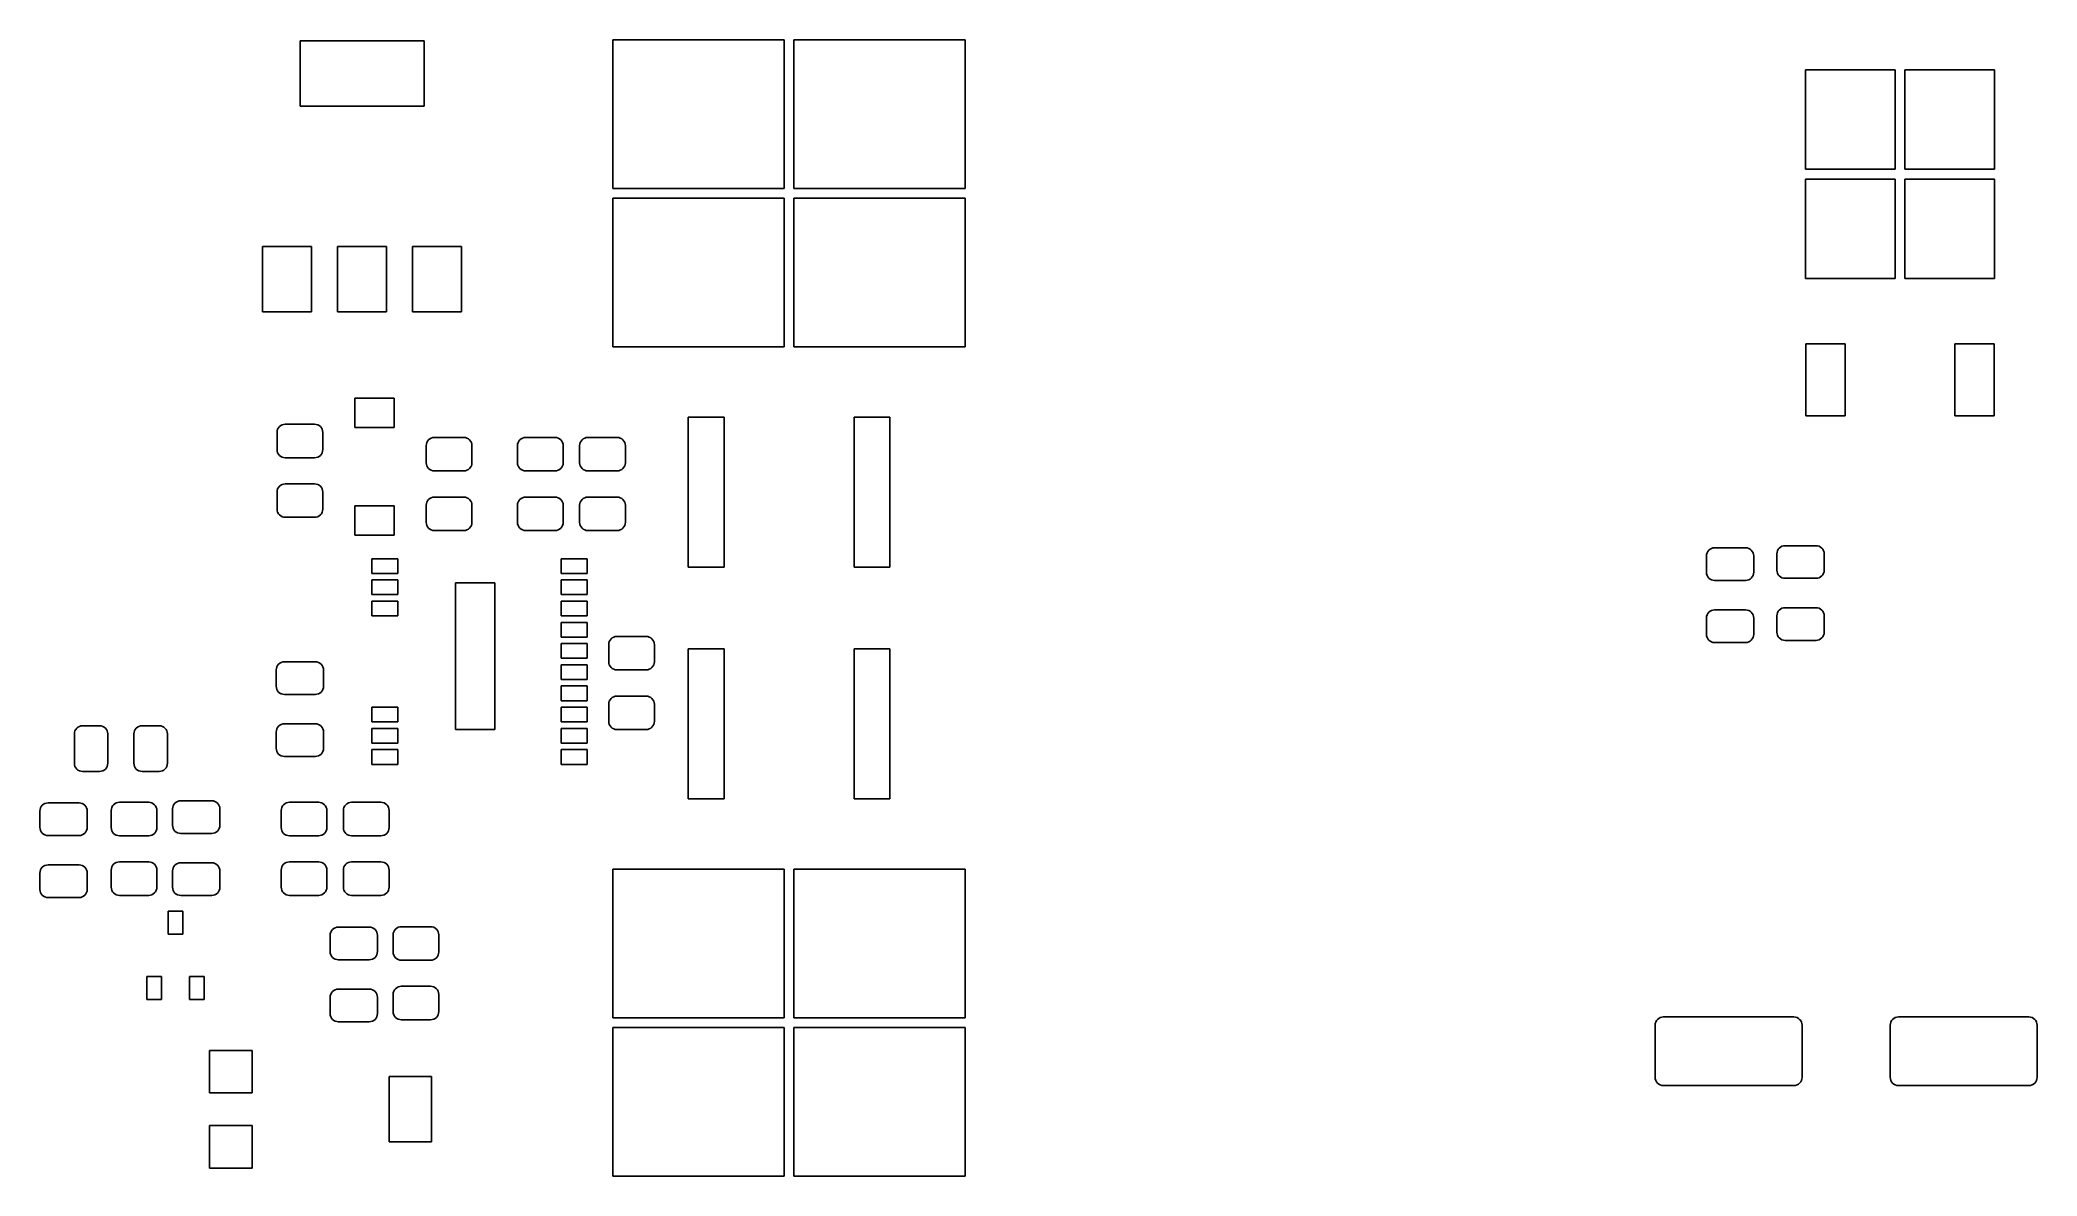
# Model space of a CAD drawing. Extents: x 3.14 to 5.55, y -2.28 to -0.91.
import ezdxf

# ---------------------------------------------------------------- set-up
doc = ezdxf.new("R2010")
doc.units = 0
doc.header["$MEASUREMENT"] = 0
doc.layers.add('BLACK', color=7, linetype='CONTINUOUS')

msp = doc.modelspace()

# ---------------------------------------------------------------- linework, layer by layer
at = {"layer": 'BLACK', "linetype": 'CONTINUOUS'}
for p, q in [((3.4502, -0.99035), (3.4502, -0.91161)), ((3.4502, -0.91161), (3.5998, -0.91161)), ((3.5998, -0.91161), (3.5998, -0.99035)), ((3.8274, -1.08957), (3.8274, -0.91043)), ((3.8274, -0.91043), (4.03409, -0.91043)), ((4.03409, -0.91043), (4.03409, -1.08957)), ((4.04591, -1.08957), (4.04591, -0.91043)), ((4.04591, -0.91043), (4.2526, -0.91043)), ((4.2526, -0.91043), (4.2526, -1.08957)), ((5.26583, -1.06642), (5.26583, -0.94634)), ((5.26583, -0.94634), (5.37409, -0.94634)), ((5.37409, -0.94634), (5.37409, -1.06642)), ((5.38591, -1.06642), (5.38591, -0.94634)), ((5.38591, -0.94634), (5.49417, -0.94634)), ((5.49417, -0.94634), (5.49417, -1.06642)), ((3.5998, -0.99035), (3.4502, -0.99035)), ((5.37409, -1.06642), (5.26583, -1.06642)), ((5.26583, -1.19831), (5.26583, -1.07823)), ((5.26583, -1.07823), (5.37409, -1.07823)), ((5.37409, -1.07823), (5.37409, -1.19831)), ((5.49417, -1.06642), (5.38591, -1.06642)), ((5.38591, -1.19831), (5.38591, -1.07823)), ((5.38591, -1.07823), (5.49417, -1.07823)), ((5.49417, -1.07823), (5.49417, -1.19831)), ((4.03409, -1.08957), (3.8274, -1.08957)), ((3.8274, -1.28051), (3.8274, -1.10138)), ((3.8274, -1.10138), (4.03409, -1.10138)), ((4.03409, -1.10138), (4.03409, -1.28051)), ((4.2526, -1.08957), (4.04591, -1.08957)), ((4.04591, -1.28051), (4.04591, -1.10138)), ((4.04591, -1.10138), (4.2526, -1.10138)), ((4.2526, -1.10138), (4.2526, -1.28051)), ((3.40492, -1.23839), (3.40492, -1.15965)), ((3.40492, -1.15965), (3.46398, -1.15965)), ((3.46398, -1.15965), (3.46398, -1.23839)), ((3.49547, -1.23839), (3.49547, -1.15965)), ((3.49547, -1.15965), (3.55453, -1.15965)), ((3.55453, -1.15965), (3.55453, -1.23839)), ((3.58602, -1.23839), (3.58602, -1.15965)), ((3.58602, -1.15965), (3.64508, -1.15965)), ((3.64508, -1.15965), (3.64508, -1.23839)), ((5.37409, -1.19831), (5.26583, -1.19831)), ((5.49417, -1.19831), (5.38591, -1.19831)), ((3.46398, -1.23839), (3.40492, -1.23839)), ((3.55453, -1.23839), (3.49547, -1.23839)), ((3.64508, -1.23839), (3.58602, -1.23839)), ((4.03409, -1.28051), (3.8274, -1.28051)), ((4.2526, -1.28051), (4.04591, -1.28051)), ((5.26661, -1.36366), (5.26661, -1.27705)), ((5.26661, -1.27705), (5.31386, -1.27705)), ((5.31386, -1.27705), (5.31386, -1.36366)), ((5.44614, -1.36366), (5.44614, -1.27705)), ((5.44614, -1.27705), (5.49339, -1.27705)), ((5.49339, -1.27705), (5.49339, -1.36366)), ((3.51638, -1.37772), (3.51638, -1.34228)), ((3.51638, -1.34228), (3.56362, -1.34228)), ((3.56362, -1.34228), (3.56362, -1.37772)), ((3.91835, -1.54626), (3.91835, -1.36516)), ((3.91835, -1.36516), (3.96165, -1.36516)), ((3.96165, -1.36516), (3.96165, -1.54626)), ((4.11835, -1.54626), (4.11835, -1.36516)), ((4.11835, -1.36516), (4.16165, -1.36516)), ((4.16165, -1.36516), (4.16165, -1.54626)), ((5.31386, -1.36366), (5.26661, -1.36366)), ((5.49339, -1.36366), (5.44614, -1.36366)), ((3.42244, -1.38374), (3.42263, -1.38182)), ((3.42244, -1.40441), (3.42244, -1.38374)), ((3.42263, -1.38182), (3.42319, -1.37997)), ((3.42319, -1.37997), (3.4241, -1.37827)), ((3.4241, -1.37827), (3.42532, -1.37678)), ((3.42532, -1.37678), (3.42682, -1.37556)), ((3.42682, -1.37556), (3.42852, -1.37465)), ((3.42852, -1.37465), (3.43036, -1.37409)), ((3.43036, -1.37409), (3.43228, -1.3739)), ((3.43228, -1.3739), (3.46772, -1.3739)), ((3.46772, -1.3739), (3.46964, -1.37409)), ((3.46964, -1.37409), (3.47148, -1.37465)), ((3.47148, -1.37465), (3.47318, -1.37556)), ((3.47318, -1.37556), (3.47468, -1.37678)), ((3.47468, -1.37678), (3.4759, -1.37827)), ((3.4759, -1.37827), (3.47681, -1.37997)), ((3.47681, -1.37997), (3.47737, -1.38182)), ((3.47737, -1.38182), (3.47756, -1.38374)), ((3.47756, -1.38374), (3.47756, -1.40441)), ((3.56362, -1.37772), (3.51638, -1.37772)), ((3.60263, -1.39775), (3.60319, -1.3959)), ((3.60319, -1.3959), (3.6041, -1.3942)), ((3.6041, -1.3942), (3.60532, -1.39271)), ((3.60532, -1.39271), (3.60682, -1.39148)), ((3.60682, -1.39148), (3.60852, -1.39057)), ((3.60852, -1.39057), (3.61036, -1.39001)), ((3.61036, -1.39001), (3.61228, -1.38982)), ((3.61228, -1.38982), (3.64772, -1.38982)), ((3.64772, -1.38982), (3.64964, -1.39001)), ((3.64964, -1.39001), (3.65148, -1.39057)), ((3.65148, -1.39057), (3.65318, -1.39148)), ((3.65318, -1.39148), (3.65468, -1.39271)), ((3.65468, -1.39271), (3.6559, -1.3942)), ((3.6559, -1.3942), (3.65681, -1.3959)), ((3.65681, -1.3959), (3.65737, -1.39775)), ((3.71263, -1.39775), (3.71319, -1.3959)), ((3.71319, -1.3959), (3.7141, -1.3942)), ((3.7141, -1.3942), (3.71532, -1.39271)), ((3.71532, -1.39271), (3.71682, -1.39148)), ((3.71682, -1.39148), (3.71852, -1.39057)), ((3.71852, -1.39057), (3.72036, -1.39001)), ((3.72036, -1.39001), (3.72228, -1.38982)), ((3.72228, -1.38982), (3.75772, -1.38982)), ((3.75772, -1.38982), (3.75964, -1.39001)), ((3.75964, -1.39001), (3.76148, -1.39057)), ((3.76148, -1.39057), (3.76318, -1.39148)), ((3.76318, -1.39148), (3.76468, -1.39271)), ((3.76468, -1.39271), (3.7659, -1.3942)), ((3.7659, -1.3942), (3.76681, -1.3959)), ((3.76681, -1.3959), (3.76737, -1.39775)), ((3.78763, -1.39775), (3.78819, -1.3959)), ((3.78819, -1.3959), (3.7891, -1.3942)), ((3.7891, -1.3942), (3.79032, -1.39271)), ((3.79032, -1.39271), (3.79182, -1.39148)), ((3.79182, -1.39148), (3.79352, -1.39057)), ((3.79352, -1.39057), (3.79536, -1.39001)), ((3.79536, -1.39001), (3.79728, -1.38982)), ((3.79728, -1.38982), (3.83272, -1.38982)), ((3.83272, -1.38982), (3.83464, -1.39001)), ((3.83464, -1.39001), (3.83648, -1.39057)), ((3.83648, -1.39057), (3.83818, -1.39148)), ((3.83818, -1.39148), (3.83968, -1.39271)), ((3.83968, -1.39271), (3.8409, -1.3942)), ((3.8409, -1.3942), (3.84181, -1.3959)), ((3.84181, -1.3959), (3.84237, -1.39775)), ((3.42263, -1.40633), (3.42244, -1.40441)), ((3.42319, -1.40818), (3.42263, -1.40633)), ((3.4241, -1.40988), (3.42319, -1.40818)), ((3.42532, -1.41137), (3.4241, -1.40988)), ((3.42682, -1.41259), (3.42532, -1.41137)), ((3.42852, -1.4135), (3.42682, -1.41259)), ((3.43036, -1.41406), (3.42852, -1.4135)), ((3.43228, -1.41425), (3.43036, -1.41406)), ((3.46772, -1.41425), (3.43228, -1.41425)), ((3.46964, -1.41406), (3.46772, -1.41425)), ((3.47148, -1.4135), (3.46964, -1.41406)), ((3.47318, -1.41259), (3.47148, -1.4135)), ((3.47468, -1.41137), (3.47318, -1.41259)), ((3.4759, -1.40988), (3.47468, -1.41137)), ((3.47681, -1.40818), (3.4759, -1.40988)), ((3.47737, -1.40633), (3.47681, -1.40818)), ((3.47756, -1.40441), (3.47737, -1.40633)), ((3.60244, -1.39967), (3.60263, -1.39775)), ((3.60244, -1.42033), (3.60244, -1.39967)), ((3.60263, -1.42225), (3.60244, -1.42033)), ((3.65737, -1.39775), (3.65756, -1.39967)), ((3.65756, -1.42033), (3.65737, -1.42225)), ((3.65756, -1.39967), (3.65756, -1.42033)), ((3.71244, -1.39967), (3.71263, -1.39775)), ((3.71244, -1.42033), (3.71244, -1.39967)), ((3.71263, -1.42225), (3.71244, -1.42033)), ((3.76737, -1.39775), (3.76756, -1.39967)), ((3.76756, -1.42033), (3.76737, -1.42225)), ((3.76756, -1.39967), (3.76756, -1.42033)), ((3.78744, -1.39967), (3.78763, -1.39775)), ((3.78744, -1.42033), (3.78744, -1.39967)), ((3.78763, -1.42225), (3.78744, -1.42033)), ((3.84237, -1.39775), (3.84256, -1.39967)), ((3.84256, -1.42033), (3.84237, -1.42225)), ((3.84256, -1.39967), (3.84256, -1.42033)), ((3.60319, -1.4241), (3.60263, -1.42225)), ((3.6041, -1.4258), (3.60319, -1.4241)), ((3.60532, -1.42729), (3.6041, -1.4258)), ((3.60682, -1.42852), (3.60532, -1.42729)), ((3.60852, -1.42943), (3.60682, -1.42852)), ((3.61036, -1.42999), (3.60852, -1.42943)), ((3.61228, -1.43018), (3.61036, -1.42999)), ((3.64772, -1.43018), (3.61228, -1.43018)), ((3.64964, -1.42999), (3.64772, -1.43018)), ((3.65148, -1.42943), (3.64964, -1.42999)), ((3.65318, -1.42852), (3.65148, -1.42943)), ((3.65468, -1.42729), (3.65318, -1.42852)), ((3.6559, -1.4258), (3.65468, -1.42729)), ((3.65681, -1.4241), (3.6559, -1.4258)), ((3.65737, -1.42225), (3.65681, -1.4241)), ((3.71319, -1.4241), (3.71263, -1.42225)), ((3.7141, -1.4258), (3.71319, -1.4241)), ((3.71532, -1.42729), (3.7141, -1.4258)), ((3.71682, -1.42852), (3.71532, -1.42729)), ((3.71852, -1.42943), (3.71682, -1.42852)), ((3.72036, -1.42999), (3.71852, -1.42943)), ((3.72228, -1.43018), (3.72036, -1.42999)), ((3.75772, -1.43018), (3.72228, -1.43018)), ((3.75964, -1.42999), (3.75772, -1.43018)), ((3.76148, -1.42943), (3.75964, -1.42999)), ((3.76318, -1.42852), (3.76148, -1.42943)), ((3.76468, -1.42729), (3.76318, -1.42852)), ((3.7659, -1.4258), (3.76468, -1.42729)), ((3.76681, -1.4241), (3.7659, -1.4258)), ((3.76737, -1.42225), (3.76681, -1.4241)), ((3.78819, -1.4241), (3.78763, -1.42225)), ((3.7891, -1.4258), (3.78819, -1.4241)), ((3.79032, -1.42729), (3.7891, -1.4258)), ((3.79182, -1.42852), (3.79032, -1.42729)), ((3.79352, -1.42943), (3.79182, -1.42852)), ((3.79536, -1.42999), (3.79352, -1.42943)), ((3.79728, -1.43018), (3.79536, -1.42999)), ((3.83272, -1.43018), (3.79728, -1.43018)), ((3.83464, -1.42999), (3.83272, -1.43018)), ((3.83648, -1.42943), (3.83464, -1.42999)), ((3.83818, -1.42852), (3.83648, -1.42943)), ((3.83968, -1.42729), (3.83818, -1.42852)), ((3.8409, -1.4258), (3.83968, -1.42729)), ((3.84181, -1.4241), (3.8409, -1.4258)), ((3.84237, -1.42225), (3.84181, -1.4241)), ((3.42244, -1.45559), (3.42263, -1.45367)), ((3.42244, -1.47626), (3.42244, -1.45559)), ((3.42263, -1.45367), (3.42319, -1.45182)), ((3.42319, -1.45182), (3.4241, -1.45012)), ((3.4241, -1.45012), (3.42532, -1.44863)), ((3.42532, -1.44863), (3.42682, -1.44741)), ((3.42682, -1.44741), (3.42852, -1.4465)), ((3.42852, -1.4465), (3.43036, -1.44594)), ((3.43036, -1.44594), (3.43228, -1.44575)), ((3.43228, -1.44575), (3.46772, -1.44575)), ((3.46772, -1.44575), (3.46964, -1.44594)), ((3.46964, -1.44594), (3.47148, -1.4465)), ((3.47148, -1.4465), (3.47318, -1.44741)), ((3.47318, -1.44741), (3.47468, -1.44863)), ((3.47468, -1.44863), (3.4759, -1.45012)), ((3.4759, -1.45012), (3.47681, -1.45182)), ((3.47681, -1.45182), (3.47737, -1.45367)), ((3.47737, -1.45367), (3.47756, -1.45559)), ((3.47756, -1.45559), (3.47756, -1.47626)), ((3.60263, -1.4696), (3.60319, -1.46775)), ((3.60319, -1.46775), (3.6041, -1.46605)), ((3.6041, -1.46605), (3.60532, -1.46456)), ((3.60532, -1.46456), (3.60682, -1.46333)), ((3.60682, -1.46333), (3.60852, -1.46242)), ((3.60852, -1.46242), (3.61036, -1.46186)), ((3.61036, -1.46186), (3.61228, -1.46167)), ((3.61228, -1.46167), (3.64772, -1.46167)), ((3.64772, -1.46167), (3.64964, -1.46186)), ((3.64964, -1.46186), (3.65148, -1.46242)), ((3.65148, -1.46242), (3.65318, -1.46333)), ((3.65318, -1.46333), (3.65468, -1.46456)), ((3.65468, -1.46456), (3.6559, -1.46605)), ((3.6559, -1.46605), (3.65681, -1.46775)), ((3.65681, -1.46775), (3.65737, -1.4696)), ((3.71263, -1.4696), (3.71319, -1.46775)), ((3.71319, -1.46775), (3.7141, -1.46605)), ((3.7141, -1.46605), (3.71532, -1.46456)), ((3.71532, -1.46456), (3.71682, -1.46333)), ((3.71682, -1.46333), (3.71852, -1.46242)), ((3.71852, -1.46242), (3.72036, -1.46186)), ((3.72036, -1.46186), (3.72228, -1.46167)), ((3.72228, -1.46167), (3.75772, -1.46167)), ((3.75772, -1.46167), (3.75964, -1.46186)), ((3.75964, -1.46186), (3.76148, -1.46242)), ((3.76148, -1.46242), (3.76318, -1.46333)), ((3.76318, -1.46333), (3.76468, -1.46456)), ((3.76468, -1.46456), (3.7659, -1.46605)), ((3.7659, -1.46605), (3.76681, -1.46775)), ((3.76681, -1.46775), (3.76737, -1.4696)), ((3.78763, -1.4696), (3.78819, -1.46775)), ((3.78819, -1.46775), (3.7891, -1.46605)), ((3.7891, -1.46605), (3.79032, -1.46456)), ((3.79032, -1.46456), (3.79182, -1.46333)), ((3.79182, -1.46333), (3.79352, -1.46242)), ((3.79352, -1.46242), (3.79536, -1.46186)), ((3.79536, -1.46186), (3.79728, -1.46167)), ((3.79728, -1.46167), (3.83272, -1.46167)), ((3.83272, -1.46167), (3.83464, -1.46186)), ((3.83464, -1.46186), (3.83648, -1.46242)), ((3.83648, -1.46242), (3.83818, -1.46333)), ((3.83818, -1.46333), (3.83968, -1.46456)), ((3.83968, -1.46456), (3.8409, -1.46605)), ((3.8409, -1.46605), (3.84181, -1.46775)), ((3.84181, -1.46775), (3.84237, -1.4696)), ((3.42263, -1.47818), (3.42244, -1.47626)), ((3.42319, -1.48003), (3.42263, -1.47818)), ((3.4241, -1.48173), (3.42319, -1.48003)), ((3.42532, -1.48322), (3.4241, -1.48173)), ((3.42682, -1.48444), (3.42532, -1.48322)), ((3.42852, -1.48535), (3.42682, -1.48444)), ((3.43036, -1.48591), (3.42852, -1.48535)), ((3.43228, -1.4861), (3.43036, -1.48591)), ((3.46772, -1.4861), (3.43228, -1.4861)), ((3.46964, -1.48591), (3.46772, -1.4861)), ((3.47148, -1.48535), (3.46964, -1.48591)), ((3.47318, -1.48444), (3.47148, -1.48535)), ((3.47468, -1.48322), (3.47318, -1.48444)), ((3.4759, -1.48173), (3.47468, -1.48322)), ((3.47681, -1.48003), (3.4759, -1.48173)), ((3.47737, -1.47818), (3.47681, -1.48003)), ((3.47756, -1.47626), (3.47737, -1.47818)), ((3.51638, -1.50764), (3.51638, -1.4722)), ((3.51638, -1.4722), (3.56362, -1.4722)), ((3.56362, -1.4722), (3.56362, -1.50764)), ((3.60244, -1.47152), (3.60263, -1.4696)), ((3.60244, -1.49219), (3.60244, -1.47152)), ((3.60263, -1.49411), (3.60244, -1.49219)), ((3.65737, -1.4696), (3.65756, -1.47152)), ((3.65756, -1.49219), (3.65737, -1.49411)), ((3.65756, -1.47152), (3.65756, -1.49219)), ((3.71244, -1.47152), (3.71263, -1.4696)), ((3.71244, -1.49219), (3.71244, -1.47152)), ((3.71263, -1.49411), (3.71244, -1.49219)), ((3.76737, -1.4696), (3.76756, -1.47152)), ((3.76756, -1.49219), (3.76737, -1.49411)), ((3.76756, -1.47152), (3.76756, -1.49219)), ((3.78744, -1.47152), (3.78763, -1.4696)), ((3.78744, -1.49219), (3.78744, -1.47152)), ((3.78763, -1.49411), (3.78744, -1.49219)), ((3.84237, -1.4696), (3.84256, -1.47152)), ((3.84256, -1.49219), (3.84237, -1.49411)), ((3.84256, -1.47152), (3.84256, -1.49219)), ((3.56362, -1.50764), (3.51638, -1.50764)), ((3.60319, -1.49595), (3.60263, -1.49411)), ((3.6041, -1.49765), (3.60319, -1.49595)), ((3.60532, -1.49914), (3.6041, -1.49765)), ((3.60682, -1.50037), (3.60532, -1.49914)), ((3.60852, -1.50128), (3.60682, -1.50037)), ((3.61036, -1.50184), (3.60852, -1.50128)), ((3.61228, -1.50203), (3.61036, -1.50184)), ((3.64772, -1.50203), (3.61228, -1.50203)), ((3.64964, -1.50184), (3.64772, -1.50203)), ((3.65148, -1.50128), (3.64964, -1.50184)), ((3.65318, -1.50037), (3.65148, -1.50128)), ((3.65468, -1.49914), (3.65318, -1.50037)), ((3.6559, -1.49765), (3.65468, -1.49914)), ((3.65681, -1.49595), (3.6559, -1.49765)), ((3.65737, -1.49411), (3.65681, -1.49595)), ((3.71319, -1.49595), (3.71263, -1.49411)), ((3.7141, -1.49765), (3.71319, -1.49595)), ((3.71532, -1.49914), (3.7141, -1.49765)), ((3.71682, -1.50037), (3.71532, -1.49914)), ((3.71852, -1.50128), (3.71682, -1.50037)), ((3.72036, -1.50184), (3.71852, -1.50128)), ((3.72228, -1.50203), (3.72036, -1.50184)), ((3.75772, -1.50203), (3.72228, -1.50203)), ((3.75964, -1.50184), (3.75772, -1.50203)), ((3.76148, -1.50128), (3.75964, -1.50184)), ((3.76318, -1.50037), (3.76148, -1.50128)), ((3.76468, -1.49914), (3.76318, -1.50037)), ((3.7659, -1.49765), (3.76468, -1.49914)), ((3.76681, -1.49595), (3.7659, -1.49765)), ((3.76737, -1.49411), (3.76681, -1.49595)), ((3.78819, -1.49595), (3.78763, -1.49411)), ((3.7891, -1.49765), (3.78819, -1.49595)), ((3.79032, -1.49914), (3.7891, -1.49765)), ((3.79182, -1.50037), (3.79032, -1.49914)), ((3.79352, -1.50128), (3.79182, -1.50037)), ((3.79536, -1.50184), (3.79352, -1.50128)), ((3.79728, -1.50203), (3.79536, -1.50184)), ((3.83272, -1.50203), (3.79728, -1.50203)), ((3.83464, -1.50184), (3.83272, -1.50203)), ((3.83648, -1.50128), (3.83464, -1.50184)), ((3.83818, -1.50037), (3.83648, -1.50128)), ((3.83968, -1.49914), (3.83818, -1.50037)), ((3.8409, -1.49765), (3.83968, -1.49914)), ((3.84181, -1.49595), (3.8409, -1.49765)), ((3.84237, -1.49411), (3.84181, -1.49595)), ((3.53661, -1.5537), (3.53661, -1.53598)), ((3.53661, -1.53598), (3.56811, -1.53598)), ((3.56811, -1.53598), (3.56811, -1.5537)), ((3.76496, -1.5537), (3.76496, -1.53598)), ((3.76496, -1.53598), (3.79646, -1.53598)), ((3.79646, -1.53598), (3.79646, -1.5537)), ((5.14646, -1.53276), (5.14665, -1.53084)), ((5.14646, -1.55244), (5.14646, -1.53276)), ((5.14665, -1.53084), (5.14721, -1.52899)), ((5.14721, -1.52899), (5.14812, -1.52729)), ((5.14812, -1.52729), (5.14934, -1.5258)), ((5.14934, -1.5258), (5.15083, -1.52457)), ((5.15083, -1.52457), (5.15253, -1.52366)), ((5.15253, -1.52366), (5.15438, -1.5231)), ((5.15438, -1.5231), (5.1563, -1.52291)), ((5.1563, -1.52291), (5.1937, -1.52291)), ((5.1937, -1.52291), (5.19562, -1.5231)), ((5.19562, -1.5231), (5.19747, -1.52366)), ((5.19747, -1.52366), (5.19917, -1.52457)), ((5.19917, -1.52457), (5.20066, -1.5258)), ((5.20066, -1.5258), (5.20188, -1.52729)), ((5.20188, -1.52729), (5.20279, -1.52899)), ((5.20279, -1.52899), (5.20335, -1.53084)), ((5.20335, -1.53084), (5.20354, -1.53276)), ((5.20354, -1.53276), (5.20354, -1.55244)), ((5.23146, -1.53016), (5.23165, -1.52824)), ((5.23146, -1.54984), (5.23146, -1.53016)), ((5.23165, -1.52824), (5.23221, -1.52639)), ((5.23221, -1.52639), (5.23312, -1.52469)), ((5.23312, -1.52469), (5.23434, -1.5232)), ((5.23434, -1.5232), (5.23583, -1.52197)), ((5.23583, -1.52197), (5.23753, -1.52106)), ((5.23753, -1.52106), (5.23938, -1.5205)), ((5.23938, -1.5205), (5.2413, -1.52031)), ((5.2413, -1.52031), (5.2787, -1.52031)), ((5.2787, -1.52031), (5.28062, -1.5205)), ((5.28062, -1.5205), (5.28247, -1.52106)), ((5.28247, -1.52106), (5.28417, -1.52197)), ((5.28417, -1.52197), (5.28566, -1.5232)), ((5.28566, -1.5232), (5.28688, -1.52469)), ((5.28688, -1.52469), (5.28779, -1.52639)), ((5.28779, -1.52639), (5.28835, -1.52824)), ((5.28835, -1.52824), (5.28854, -1.53016)), ((5.28854, -1.53016), (5.28854, -1.54984)), ((3.56811, -1.5537), (3.53661, -1.5537)), ((3.53661, -1.57929), (3.53661, -1.56157)), ((3.53661, -1.56157), (3.56811, -1.56157)), ((3.56811, -1.56157), (3.56811, -1.57929)), ((3.6378, -1.74213), (3.6378, -1.56496)), ((3.6378, -1.56496), (3.68504, -1.56496)), ((3.68504, -1.56496), (3.68504, -1.74213)), ((3.79646, -1.5537), (3.76496, -1.5537)), ((3.76496, -1.57929), (3.76496, -1.56157)), ((3.76496, -1.56157), (3.79646, -1.56157)), ((3.79646, -1.56157), (3.79646, -1.57929)), ((3.96165, -1.54626), (3.91835, -1.54626)), ((4.16165, -1.54626), (4.11835, -1.54626)), ((5.14665, -1.55436), (5.14646, -1.55244)), ((5.14721, -1.55621), (5.14665, -1.55436)), ((5.14812, -1.55791), (5.14721, -1.55621)), ((5.14934, -1.5594), (5.14812, -1.55791)), ((5.15083, -1.56062), (5.14934, -1.5594)), ((5.15253, -1.56153), (5.15083, -1.56062)), ((5.15438, -1.56209), (5.15253, -1.56153)), ((5.1563, -1.56228), (5.15438, -1.56209)), ((5.1937, -1.56228), (5.1563, -1.56228)), ((5.19562, -1.56209), (5.1937, -1.56228)), ((5.19747, -1.56153), (5.19562, -1.56209)), ((5.19917, -1.56062), (5.19747, -1.56153)), ((5.20066, -1.5594), (5.19917, -1.56062)), ((5.20188, -1.55791), (5.20066, -1.5594)), ((5.20279, -1.55621), (5.20188, -1.55791)), ((5.20335, -1.55436), (5.20279, -1.55621)), ((5.20354, -1.55244), (5.20335, -1.55436)), ((5.23165, -1.55176), (5.23146, -1.54984)), ((5.23221, -1.55361), (5.23165, -1.55176)), ((5.23312, -1.55531), (5.23221, -1.55361)), ((5.23434, -1.5568), (5.23312, -1.55531)), ((5.23583, -1.55803), (5.23434, -1.5568)), ((5.23753, -1.55894), (5.23583, -1.55803)), ((5.23938, -1.5595), (5.23753, -1.55894)), ((5.2413, -1.55969), (5.23938, -1.5595)), ((5.2787, -1.55969), (5.2413, -1.55969)), ((5.28062, -1.5595), (5.2787, -1.55969)), ((5.28247, -1.55894), (5.28062, -1.5595)), ((5.28417, -1.55803), (5.28247, -1.55894)), ((5.28566, -1.5568), (5.28417, -1.55803)), ((5.28688, -1.55531), (5.28566, -1.5568)), ((5.28779, -1.55361), (5.28688, -1.55531)), ((5.28835, -1.55176), (5.28779, -1.55361)), ((5.28854, -1.54984), (5.28835, -1.55176)), ((3.56811, -1.57929), (3.53661, -1.57929)), ((3.53661, -1.60488), (3.53661, -1.58717)), ((3.53661, -1.58717), (3.56811, -1.58717)), ((3.56811, -1.58717), (3.56811, -1.60488)), ((3.79646, -1.57929), (3.76496, -1.57929)), ((3.76496, -1.60488), (3.76496, -1.58717)), ((3.76496, -1.58717), (3.79646, -1.58717)), ((3.79646, -1.58717), (3.79646, -1.60488)), ((3.56811, -1.60488), (3.53661, -1.60488)), ((3.79646, -1.60488), (3.76496, -1.60488)), ((3.76496, -1.63047), (3.76496, -1.61276)), ((3.76496, -1.61276), (3.79646, -1.61276)), ((3.79646, -1.61276), (3.79646, -1.63047)), ((5.14646, -1.60756), (5.14665, -1.60564)), ((5.14646, -1.62724), (5.14646, -1.60756)), ((5.14665, -1.60564), (5.14721, -1.60379)), ((5.14721, -1.60379), (5.14812, -1.60209)), ((5.14812, -1.60209), (5.14934, -1.6006)), ((5.14934, -1.6006), (5.15083, -1.59938)), ((5.15083, -1.59938), (5.15253, -1.59847)), ((5.15253, -1.59847), (5.15438, -1.59791)), ((5.15438, -1.59791), (5.1563, -1.59772)), ((5.1563, -1.59772), (5.1937, -1.59772)), ((5.1937, -1.59772), (5.19562, -1.59791)), ((5.19562, -1.59791), (5.19747, -1.59847)), ((5.19747, -1.59847), (5.19917, -1.59938)), ((5.19917, -1.59938), (5.20066, -1.6006)), ((5.20066, -1.6006), (5.20188, -1.60209)), ((5.20188, -1.60209), (5.20279, -1.60379)), ((5.20279, -1.60379), (5.20335, -1.60564)), ((5.20335, -1.60564), (5.20354, -1.60756)), ((5.20354, -1.60756), (5.20354, -1.62724)), ((5.23146, -1.60496), (5.23165, -1.60304)), ((5.23146, -1.62465), (5.23146, -1.60496)), ((5.23165, -1.60304), (5.23221, -1.60119)), ((5.23221, -1.60119), (5.23312, -1.59949)), ((5.23312, -1.59949), (5.23434, -1.598)), ((5.23434, -1.598), (5.23583, -1.59678)), ((5.23583, -1.59678), (5.23753, -1.59587)), ((5.23753, -1.59587), (5.23938, -1.59531)), ((5.23938, -1.59531), (5.2413, -1.59512)), ((5.2413, -1.59512), (5.2787, -1.59512)), ((5.2787, -1.59512), (5.28062, -1.59531)), ((5.28062, -1.59531), (5.28247, -1.59587)), ((5.28247, -1.59587), (5.28417, -1.59678)), ((5.28417, -1.59678), (5.28566, -1.598)), ((5.28566, -1.598), (5.28688, -1.59949)), ((5.28688, -1.59949), (5.28779, -1.60119)), ((5.28779, -1.60119), (5.28835, -1.60304)), ((5.28835, -1.60304), (5.28854, -1.60496)), ((5.28854, -1.60496), (5.28854, -1.62465)), ((3.79646, -1.63047), (3.76496, -1.63047)), ((3.82244, -1.63967), (3.82263, -1.63775)), ((3.82263, -1.63775), (3.82319, -1.6359)), ((3.82319, -1.6359), (3.8241, -1.6342)), ((3.8241, -1.6342), (3.82532, -1.63271)), ((3.82532, -1.63271), (3.82682, -1.63148)), ((3.82682, -1.63148), (3.82852, -1.63057)), ((3.82852, -1.63057), (3.83036, -1.63001)), ((3.83036, -1.63001), (3.83228, -1.62982)), ((3.83228, -1.62982), (3.86772, -1.62982)), ((3.86772, -1.62982), (3.86964, -1.63001)), ((3.86964, -1.63001), (3.87148, -1.63057)), ((3.87148, -1.63057), (3.87318, -1.63148)), ((3.87318, -1.63148), (3.87468, -1.63271)), ((3.87468, -1.63271), (3.8759, -1.6342)), ((3.8759, -1.6342), (3.87681, -1.6359)), ((3.87681, -1.6359), (3.87737, -1.63775)), ((3.87737, -1.63775), (3.87756, -1.63967)), ((5.14665, -1.62916), (5.14646, -1.62724)), ((5.14721, -1.63101), (5.14665, -1.62916)), ((5.14812, -1.63271), (5.14721, -1.63101)), ((5.14934, -1.6342), (5.14812, -1.63271)), ((5.15083, -1.63543), (5.14934, -1.6342)), ((5.15253, -1.63634), (5.15083, -1.63543)), ((5.15438, -1.6369), (5.15253, -1.63634)), ((5.1563, -1.63709), (5.15438, -1.6369)), ((5.1937, -1.63709), (5.1563, -1.63709)), ((5.19562, -1.6369), (5.1937, -1.63709)), ((5.19747, -1.63634), (5.19562, -1.6369)), ((5.19917, -1.63543), (5.19747, -1.63634)), ((5.20066, -1.6342), (5.19917, -1.63543)), ((5.20188, -1.63271), (5.20066, -1.6342)), ((5.20279, -1.63101), (5.20188, -1.63271)), ((5.20335, -1.62916), (5.20279, -1.63101)), ((5.20354, -1.62724), (5.20335, -1.62916)), ((5.23165, -1.62657), (5.23146, -1.62465)), ((5.23221, -1.62841), (5.23165, -1.62657)), ((5.23312, -1.63011), (5.23221, -1.62841)), ((5.23434, -1.63161), (5.23312, -1.63011)), ((5.23583, -1.63283), (5.23434, -1.63161)), ((5.23753, -1.63374), (5.23583, -1.63283)), ((5.23938, -1.6343), (5.23753, -1.63374)), ((5.2413, -1.63449), (5.23938, -1.6343)), ((5.2787, -1.63449), (5.2413, -1.63449)), ((5.28062, -1.6343), (5.2787, -1.63449)), ((5.28247, -1.63374), (5.28062, -1.6343)), ((5.28417, -1.63283), (5.28247, -1.63374)), ((5.28566, -1.63161), (5.28417, -1.63283)), ((5.28688, -1.63011), (5.28566, -1.63161)), ((5.28779, -1.62841), (5.28688, -1.63011)), ((5.28835, -1.62657), (5.28779, -1.62841)), ((5.28854, -1.62465), (5.28835, -1.62657)), ((3.42434, -1.6632), (3.42583, -1.66197)), ((3.42583, -1.66197), (3.42753, -1.66106)), ((3.42753, -1.66106), (3.42938, -1.6605)), ((3.42938, -1.6605), (3.4313, -1.66031)), ((3.4313, -1.66031), (3.4687, -1.66031)), ((3.4687, -1.66031), (3.47062, -1.6605)), ((3.47062, -1.6605), (3.47247, -1.66106)), ((3.47247, -1.66106), (3.47417, -1.66197)), ((3.47417, -1.66197), (3.47566, -1.6632)), ((3.76496, -1.65606), (3.76496, -1.63835)), ((3.76496, -1.63835), (3.79646, -1.63835)), ((3.79646, -1.65606), (3.76496, -1.65606)), ((3.79646, -1.63835), (3.79646, -1.65606)), ((3.82244, -1.66033), (3.82244, -1.63967)), ((3.82263, -1.66225), (3.82244, -1.66033)), ((3.87756, -1.66033), (3.87737, -1.66225)), ((3.87756, -1.63967), (3.87756, -1.66033)), ((3.91835, -1.82579), (3.91835, -1.64469)), ((3.91835, -1.64469), (3.96165, -1.64469)), ((3.96165, -1.64469), (3.96165, -1.82579)), ((4.11835, -1.82579), (4.11835, -1.64469)), ((4.11835, -1.64469), (4.16165, -1.64469)), ((4.16165, -1.64469), (4.16165, -1.82579)), ((3.42146, -1.67016), (3.42165, -1.66824)), ((3.42146, -1.68984), (3.42146, -1.67016)), ((3.42165, -1.66824), (3.42221, -1.66639)), ((3.42221, -1.66639), (3.42312, -1.66469)), ((3.42312, -1.66469), (3.42434, -1.6632)), ((3.47566, -1.6632), (3.47688, -1.66469)), ((3.47688, -1.66469), (3.47779, -1.66639)), ((3.47779, -1.66639), (3.47835, -1.66824)), ((3.47835, -1.66824), (3.47854, -1.67016)), ((3.47854, -1.67016), (3.47854, -1.68984)), ((3.76496, -1.68165), (3.76496, -1.66394)), ((3.76496, -1.66394), (3.79646, -1.66394)), ((3.79646, -1.68165), (3.76496, -1.68165)), ((3.79646, -1.66394), (3.79646, -1.68165)), ((3.82319, -1.6641), (3.82263, -1.66225)), ((3.8241, -1.6658), (3.82319, -1.6641)), ((3.82532, -1.66729), (3.8241, -1.6658)), ((3.82682, -1.66852), (3.82532, -1.66729)), ((3.82852, -1.66943), (3.82682, -1.66852)), ((3.83036, -1.66999), (3.82852, -1.66943)), ((3.83228, -1.67018), (3.83036, -1.66999)), ((3.86772, -1.67018), (3.83228, -1.67018)), ((3.86964, -1.66999), (3.86772, -1.67018)), ((3.87148, -1.66943), (3.86964, -1.66999)), ((3.87318, -1.66852), (3.87148, -1.66943)), ((3.87468, -1.66729), (3.87318, -1.66852)), ((3.8759, -1.6658), (3.87468, -1.66729)), ((3.87681, -1.6641), (3.8759, -1.6658)), ((3.87737, -1.66225), (3.87681, -1.6641)), ((3.42165, -1.69176), (3.42146, -1.68984)), ((3.42221, -1.69361), (3.42165, -1.69176)), ((3.42312, -1.69531), (3.42221, -1.69361)), ((3.42434, -1.6968), (3.42312, -1.69531)), ((3.42583, -1.69803), (3.42434, -1.6968)), ((3.42753, -1.69894), (3.42583, -1.69803)), ((3.42938, -1.6995), (3.42753, -1.69894)), ((3.4313, -1.69969), (3.42938, -1.6995)), ((3.4687, -1.69969), (3.4313, -1.69969)), ((3.47062, -1.6995), (3.4687, -1.69969)), ((3.47247, -1.69894), (3.47062, -1.6995)), ((3.47417, -1.69803), (3.47247, -1.69894)), ((3.47566, -1.6968), (3.47417, -1.69803)), ((3.47688, -1.69531), (3.47566, -1.6968)), ((3.47779, -1.69361), (3.47688, -1.69531)), ((3.47835, -1.69176), (3.47779, -1.69361)), ((3.47854, -1.68984), (3.47835, -1.69176)), ((3.76496, -1.70724), (3.76496, -1.68953)), ((3.76496, -1.68953), (3.79646, -1.68953)), ((3.79646, -1.70724), (3.76496, -1.70724)), ((3.79646, -1.68953), (3.79646, -1.70724)), ((3.82244, -1.71152), (3.82263, -1.7096)), ((3.82263, -1.7096), (3.82319, -1.70775)), ((3.82319, -1.70775), (3.8241, -1.70605)), ((3.8241, -1.70605), (3.82532, -1.70456)), ((3.82532, -1.70456), (3.82682, -1.70333)), ((3.82682, -1.70333), (3.82852, -1.70242)), ((3.82852, -1.70242), (3.83036, -1.70186)), ((3.83036, -1.70186), (3.83228, -1.70167)), ((3.83228, -1.70167), (3.86772, -1.70167)), ((3.86772, -1.70167), (3.86964, -1.70186)), ((3.86964, -1.70186), (3.87148, -1.70242)), ((3.87148, -1.70242), (3.87318, -1.70333)), ((3.87318, -1.70333), (3.87468, -1.70456)), ((3.87468, -1.70456), (3.8759, -1.70605)), ((3.8759, -1.70605), (3.87681, -1.70775)), ((3.87681, -1.70775), (3.87737, -1.7096)), ((3.87737, -1.7096), (3.87756, -1.71152)), ((3.53661, -1.73283), (3.53661, -1.71512)), ((3.53661, -1.71512), (3.56811, -1.71512)), ((3.56811, -1.73283), (3.53661, -1.73283)), ((3.56811, -1.71512), (3.56811, -1.73283)), ((3.76496, -1.73283), (3.76496, -1.71512)), ((3.76496, -1.71512), (3.79646, -1.71512)), ((3.79646, -1.73283), (3.76496, -1.73283)), ((3.79646, -1.71512), (3.79646, -1.73283)), ((3.82244, -1.73219), (3.82244, -1.71152)), ((3.82263, -1.73411), (3.82244, -1.73219)), ((3.82319, -1.73595), (3.82263, -1.73411)), ((3.87737, -1.73411), (3.87681, -1.73595)), ((3.87756, -1.73219), (3.87737, -1.73411)), ((3.87756, -1.71152), (3.87756, -1.73219)), ((3.17797, -1.74728), (3.17816, -1.74536)), ((3.17797, -1.78272), (3.17797, -1.74728)), ((3.17816, -1.74536), (3.17872, -1.74352)), ((3.17872, -1.74352), (3.17963, -1.74182)), ((3.17963, -1.74182), (3.18086, -1.74032)), ((3.18086, -1.74032), (3.18235, -1.7391)), ((3.18235, -1.7391), (3.18405, -1.73819)), ((3.18405, -1.73819), (3.18589, -1.73763)), ((3.18589, -1.73763), (3.18781, -1.73744)), ((3.18781, -1.73744), (3.20848, -1.73744)), ((3.20848, -1.73744), (3.2104, -1.73763)), ((3.2104, -1.73763), (3.21225, -1.73819)), ((3.21225, -1.73819), (3.21395, -1.7391)), ((3.21395, -1.7391), (3.21544, -1.74032)), ((3.21544, -1.74032), (3.21667, -1.74182)), ((3.21667, -1.74182), (3.21758, -1.74352)), ((3.21758, -1.74352), (3.21814, -1.74536)), ((3.21814, -1.74536), (3.21833, -1.74728)), ((3.21833, -1.74728), (3.21833, -1.78272)), ((3.24982, -1.74728), (3.25001, -1.74536)), ((3.24982, -1.78272), (3.24982, -1.74728)), ((3.25001, -1.74536), (3.25057, -1.74352)), ((3.25057, -1.74352), (3.25148, -1.74182)), ((3.25148, -1.74182), (3.25271, -1.74032)), ((3.25271, -1.74032), (3.2542, -1.7391)), ((3.2542, -1.7391), (3.2559, -1.73819)), ((3.2559, -1.73819), (3.25775, -1.73763)), ((3.25775, -1.73763), (3.25967, -1.73744)), ((3.25967, -1.73744), (3.28033, -1.73744)), ((3.28033, -1.73744), (3.28225, -1.73763)), ((3.28225, -1.73763), (3.2841, -1.73819)), ((3.2841, -1.73819), (3.2858, -1.7391)), ((3.2858, -1.7391), (3.28729, -1.74032)), ((3.28729, -1.74032), (3.28852, -1.74182)), ((3.28852, -1.74182), (3.28943, -1.74352)), ((3.28943, -1.74352), (3.28999, -1.74536)), ((3.28999, -1.74536), (3.29018, -1.74728)), ((3.29018, -1.74728), (3.29018, -1.78272)), ((3.42146, -1.74496), (3.42165, -1.74304)), ((3.42146, -1.76465), (3.42146, -1.74496)), ((3.42165, -1.74304), (3.42221, -1.74119)), ((3.42221, -1.74119), (3.42312, -1.73949)), ((3.42312, -1.73949), (3.42434, -1.738)), ((3.42434, -1.738), (3.42583, -1.73678)), ((3.42583, -1.73678), (3.42753, -1.73587)), ((3.42753, -1.73587), (3.42938, -1.73531)), ((3.42938, -1.73531), (3.4313, -1.73512)), ((3.4313, -1.73512), (3.4687, -1.73512)), ((3.4687, -1.73512), (3.47062, -1.73531)), ((3.47062, -1.73531), (3.47247, -1.73587)), ((3.47247, -1.73587), (3.47417, -1.73678)), ((3.47417, -1.73678), (3.47566, -1.738)), ((3.47566, -1.738), (3.47688, -1.73949)), ((3.47688, -1.73949), (3.47779, -1.74119)), ((3.47779, -1.74119), (3.47835, -1.74304)), ((3.47835, -1.74304), (3.47854, -1.74496)), ((3.47854, -1.74496), (3.47854, -1.76465)), ((3.53661, -1.75843), (3.53661, -1.74071)), ((3.53661, -1.74071), (3.56811, -1.74071)), ((3.56811, -1.75843), (3.53661, -1.75843)), ((3.56811, -1.74071), (3.56811, -1.75843)), ((3.68504, -1.74213), (3.6378, -1.74213)), ((3.76496, -1.75843), (3.76496, -1.74071)), ((3.76496, -1.74071), (3.79646, -1.74071)), ((3.79646, -1.75843), (3.76496, -1.75843)), ((3.79646, -1.74071), (3.79646, -1.75843)), ((3.8241, -1.73765), (3.82319, -1.73595)), ((3.82532, -1.73914), (3.8241, -1.73765)), ((3.82682, -1.74037), (3.82532, -1.73914)), ((3.82852, -1.74128), (3.82682, -1.74037)), ((3.83036, -1.74184), (3.82852, -1.74128)), ((3.83228, -1.74203), (3.83036, -1.74184)), ((3.86772, -1.74203), (3.83228, -1.74203)), ((3.86964, -1.74184), (3.86772, -1.74203)), ((3.87148, -1.74128), (3.86964, -1.74184)), ((3.87318, -1.74037), (3.87148, -1.74128)), ((3.87468, -1.73914), (3.87318, -1.74037)), ((3.8759, -1.73765), (3.87468, -1.73914)), ((3.87681, -1.73595), (3.8759, -1.73765)), ((3.42165, -1.76657), (3.42146, -1.76465)), ((3.42221, -1.76841), (3.42165, -1.76657)), ((3.42312, -1.77011), (3.42221, -1.76841)), ((3.42434, -1.77161), (3.42312, -1.77011)), ((3.42583, -1.77283), (3.42434, -1.77161)), ((3.42753, -1.77374), (3.42583, -1.77283)), ((3.42938, -1.7743), (3.42753, -1.77374)), ((3.4313, -1.77449), (3.42938, -1.7743)), ((3.4687, -1.77449), (3.4313, -1.77449)), ((3.47062, -1.7743), (3.4687, -1.77449)), ((3.47247, -1.77374), (3.47062, -1.7743)), ((3.47417, -1.77283), (3.47247, -1.77374)), ((3.47566, -1.77161), (3.47417, -1.77283)), ((3.47688, -1.77011), (3.47566, -1.77161)), ((3.47779, -1.76841), (3.47688, -1.77011)), ((3.47835, -1.76657), (3.47779, -1.76841)), ((3.47854, -1.76465), (3.47835, -1.76657)), ((3.53661, -1.78402), (3.53661, -1.7663)), ((3.53661, -1.7663), (3.56811, -1.7663)), ((3.56811, -1.7663), (3.56811, -1.78402)), ((3.76496, -1.78402), (3.76496, -1.7663)), ((3.76496, -1.7663), (3.79646, -1.7663)), ((3.79646, -1.7663), (3.79646, -1.78402)), ((3.17816, -1.78464), (3.17797, -1.78272)), ((3.17872, -1.78648), (3.17816, -1.78464)), ((3.17963, -1.78818), (3.17872, -1.78648)), ((3.18086, -1.78968), (3.17963, -1.78818)), ((3.18235, -1.7909), (3.18086, -1.78968)), ((3.18405, -1.79181), (3.18235, -1.7909)), ((3.18589, -1.79237), (3.18405, -1.79181)), ((3.18781, -1.79256), (3.18589, -1.79237)), ((3.20848, -1.79256), (3.18781, -1.79256)), ((3.2104, -1.79237), (3.20848, -1.79256)), ((3.21225, -1.79181), (3.2104, -1.79237)), ((3.21395, -1.7909), (3.21225, -1.79181)), ((3.21544, -1.78968), (3.21395, -1.7909)), ((3.21667, -1.78818), (3.21544, -1.78968)), ((3.21758, -1.78648), (3.21667, -1.78818)), ((3.21814, -1.78464), (3.21758, -1.78648)), ((3.21833, -1.78272), (3.21814, -1.78464)), ((3.25001, -1.78464), (3.24982, -1.78272)), ((3.25057, -1.78648), (3.25001, -1.78464)), ((3.25148, -1.78818), (3.25057, -1.78648)), ((3.25271, -1.78968), (3.25148, -1.78818)), ((3.2542, -1.7909), (3.25271, -1.78968)), ((3.2559, -1.79181), (3.2542, -1.7909)), ((3.25775, -1.79237), (3.2559, -1.79181)), ((3.25967, -1.79256), (3.25775, -1.79237)), ((3.28033, -1.79256), (3.25967, -1.79256)), ((3.28225, -1.79237), (3.28033, -1.79256)), ((3.2841, -1.79181), (3.28225, -1.79237)), ((3.2858, -1.7909), (3.2841, -1.79181)), ((3.28729, -1.78968), (3.2858, -1.7909)), ((3.28852, -1.78818), (3.28729, -1.78968)), ((3.28943, -1.78648), (3.28852, -1.78818)), ((3.28999, -1.78464), (3.28943, -1.78648)), ((3.29018, -1.78272), (3.28999, -1.78464)), ((3.56811, -1.78402), (3.53661, -1.78402)), ((3.79646, -1.78402), (3.76496, -1.78402)), ((3.14253, -1.83126), (3.14438, -1.8307)), ((3.14438, -1.8307), (3.1463, -1.83051)), ((3.1463, -1.83051), (3.1837, -1.83051)), ((3.1837, -1.83051), (3.18562, -1.8307)), ((3.18562, -1.8307), (3.18747, -1.83126)), ((3.22682, -1.83148), (3.22852, -1.83057)), ((3.22852, -1.83057), (3.23036, -1.83001)), ((3.23036, -1.83001), (3.23228, -1.82982)), ((3.23228, -1.82982), (3.26772, -1.82982)), ((3.26772, -1.82982), (3.26964, -1.83001)), ((3.26964, -1.83001), (3.27148, -1.83057)), ((3.27148, -1.83057), (3.27318, -1.83148)), ((3.29934, -1.8308), (3.30083, -1.82957)), ((3.30083, -1.82957), (3.30253, -1.82866)), ((3.30253, -1.82866), (3.30438, -1.8281)), ((3.30438, -1.8281), (3.3063, -1.82791)), ((3.3063, -1.82791), (3.3437, -1.82791)), ((3.3437, -1.82791), (3.34562, -1.8281)), ((3.34562, -1.8281), (3.34747, -1.82866)), ((3.34747, -1.82866), (3.34917, -1.82957)), ((3.34917, -1.82957), (3.35066, -1.8308)), ((3.43182, -1.83148), (3.43352, -1.83057)), ((3.43352, -1.83057), (3.43536, -1.83001)), ((3.43536, -1.83001), (3.43728, -1.82982)), ((3.43728, -1.82982), (3.47272, -1.82982)), ((3.47272, -1.82982), (3.47464, -1.83001)), ((3.47464, -1.83001), (3.47648, -1.83057)), ((3.47648, -1.83057), (3.47818, -1.83148)), ((3.50682, -1.83148), (3.50852, -1.83057)), ((3.50852, -1.83057), (3.51036, -1.83001)), ((3.51036, -1.83001), (3.51228, -1.82982)), ((3.51228, -1.82982), (3.54772, -1.82982)), ((3.54772, -1.82982), (3.54964, -1.83001)), ((3.54964, -1.83001), (3.55148, -1.83057)), ((3.55148, -1.83057), (3.55318, -1.83148)), ((3.96165, -1.82579), (3.91835, -1.82579)), ((4.16165, -1.82579), (4.11835, -1.82579)), ((3.13646, -1.84035), (3.13665, -1.83843)), ((3.13646, -1.86004), (3.13646, -1.84035)), ((3.13665, -1.83843), (3.13721, -1.83659)), ((3.13721, -1.83659), (3.13812, -1.83489)), ((3.13812, -1.83489), (3.13934, -1.83339)), ((3.13934, -1.83339), (3.14083, -1.83217)), ((3.14083, -1.83217), (3.14253, -1.83126)), ((3.18747, -1.83126), (3.18917, -1.83217)), ((3.18917, -1.83217), (3.19066, -1.83339)), ((3.19066, -1.83339), (3.19188, -1.83489)), ((3.19188, -1.83489), (3.19279, -1.83659)), ((3.19279, -1.83659), (3.19335, -1.83843)), ((3.19335, -1.83843), (3.19354, -1.84035)), ((3.19354, -1.84035), (3.19354, -1.86004)), ((3.22244, -1.83967), (3.22263, -1.83775)), ((3.22244, -1.86033), (3.22244, -1.83967)), ((3.22263, -1.83775), (3.22319, -1.8359)), ((3.22319, -1.8359), (3.2241, -1.8342)), ((3.2241, -1.8342), (3.22532, -1.83271)), ((3.22532, -1.83271), (3.22682, -1.83148)), ((3.27318, -1.83148), (3.27468, -1.83271)), ((3.27468, -1.83271), (3.2759, -1.8342)), ((3.2759, -1.8342), (3.27681, -1.8359)), ((3.27681, -1.8359), (3.27737, -1.83775)), ((3.27737, -1.83775), (3.27756, -1.83967)), ((3.27756, -1.83967), (3.27756, -1.86033)), ((3.29646, -1.83776), (3.29665, -1.83584)), ((3.29646, -1.85744), (3.29646, -1.83776)), ((3.29665, -1.83584), (3.29721, -1.83399)), ((3.29721, -1.83399), (3.29812, -1.83229)), ((3.29812, -1.83229), (3.29934, -1.8308)), ((3.35066, -1.8308), (3.35188, -1.83229)), ((3.35188, -1.83229), (3.35279, -1.83399)), ((3.35279, -1.83399), (3.35335, -1.83584)), ((3.35335, -1.83584), (3.35354, -1.83776)), ((3.35354, -1.83776), (3.35354, -1.85744)), ((3.42744, -1.83967), (3.42763, -1.83775)), ((3.42744, -1.86033), (3.42744, -1.83967)), ((3.42763, -1.83775), (3.42819, -1.8359)), ((3.42819, -1.8359), (3.4291, -1.8342)), ((3.4291, -1.8342), (3.43032, -1.83271)), ((3.43032, -1.83271), (3.43182, -1.83148)), ((3.47818, -1.83148), (3.47968, -1.83271)), ((3.47968, -1.83271), (3.4809, -1.8342)), ((3.4809, -1.8342), (3.48181, -1.8359)), ((3.48181, -1.8359), (3.48237, -1.83775)), ((3.48237, -1.83775), (3.48256, -1.83967)), ((3.48256, -1.83967), (3.48256, -1.86033)), ((3.50244, -1.83967), (3.50263, -1.83775)), ((3.50244, -1.86033), (3.50244, -1.83967)), ((3.50263, -1.83775), (3.50319, -1.8359)), ((3.50319, -1.8359), (3.5041, -1.8342)), ((3.5041, -1.8342), (3.50532, -1.83271)), ((3.50532, -1.83271), (3.50682, -1.83148)), ((3.55318, -1.83148), (3.55468, -1.83271)), ((3.55468, -1.83271), (3.5559, -1.8342)), ((3.5559, -1.8342), (3.55681, -1.8359)), ((3.55681, -1.8359), (3.55737, -1.83775)), ((3.55737, -1.83775), (3.55756, -1.83967)), ((3.55756, -1.83967), (3.55756, -1.86033)), ((3.13665, -1.86196), (3.13646, -1.86004)), ((3.13721, -1.86381), (3.13665, -1.86196)), ((3.13812, -1.86551), (3.13721, -1.86381)), ((3.13934, -1.867), (3.13812, -1.86551)), ((3.14083, -1.86822), (3.13934, -1.867)), ((3.14253, -1.86913), (3.14083, -1.86822)), ((3.14438, -1.86969), (3.14253, -1.86913)), ((3.1463, -1.86988), (3.14438, -1.86969)), ((3.1837, -1.86988), (3.1463, -1.86988)), ((3.18562, -1.86969), (3.1837, -1.86988)), ((3.18747, -1.86913), (3.18562, -1.86969)), ((3.18917, -1.86822), (3.18747, -1.86913)), ((3.19066, -1.867), (3.18917, -1.86822)), ((3.19188, -1.86551), (3.19066, -1.867)), ((3.19279, -1.86381), (3.19188, -1.86551)), ((3.19335, -1.86196), (3.19279, -1.86381)), ((3.19354, -1.86004), (3.19335, -1.86196)), ((3.22263, -1.86225), (3.22244, -1.86033)), ((3.22319, -1.8641), (3.22263, -1.86225)), ((3.2241, -1.8658), (3.22319, -1.8641)), ((3.22532, -1.86729), (3.2241, -1.8658)), ((3.22682, -1.86852), (3.22532, -1.86729)), ((3.22852, -1.86943), (3.22682, -1.86852)), ((3.23036, -1.86999), (3.22852, -1.86943)), ((3.23228, -1.87018), (3.23036, -1.86999)), ((3.26772, -1.87018), (3.23228, -1.87018)), ((3.26964, -1.86999), (3.26772, -1.87018)), ((3.27148, -1.86943), (3.26964, -1.86999)), ((3.27318, -1.86852), (3.27148, -1.86943)), ((3.27468, -1.86729), (3.27318, -1.86852)), ((3.2759, -1.8658), (3.27468, -1.86729)), ((3.27681, -1.8641), (3.2759, -1.8658)), ((3.27737, -1.86225), (3.27681, -1.8641)), ((3.27756, -1.86033), (3.27737, -1.86225)), ((3.29665, -1.85936), (3.29646, -1.85744)), ((3.29721, -1.86121), (3.29665, -1.85936)), ((3.29812, -1.86291), (3.29721, -1.86121)), ((3.29934, -1.8644), (3.29812, -1.86291)), ((3.30083, -1.86562), (3.29934, -1.8644)), ((3.30253, -1.86653), (3.30083, -1.86562)), ((3.30438, -1.86709), (3.30253, -1.86653)), ((3.3063, -1.86728), (3.30438, -1.86709)), ((3.3437, -1.86728), (3.3063, -1.86728)), ((3.34562, -1.86709), (3.3437, -1.86728)), ((3.34747, -1.86653), (3.34562, -1.86709)), ((3.34917, -1.86562), (3.34747, -1.86653)), ((3.35066, -1.8644), (3.34917, -1.86562)), ((3.35188, -1.86291), (3.35066, -1.8644)), ((3.35279, -1.86121), (3.35188, -1.86291)), ((3.35335, -1.85936), (3.35279, -1.86121)), ((3.35354, -1.85744), (3.35335, -1.85936)), ((3.42763, -1.86225), (3.42744, -1.86033)), ((3.42819, -1.8641), (3.42763, -1.86225)), ((3.4291, -1.8658), (3.42819, -1.8641)), ((3.43032, -1.86729), (3.4291, -1.8658)), ((3.43182, -1.86852), (3.43032, -1.86729)), ((3.43352, -1.86943), (3.43182, -1.86852)), ((3.43536, -1.86999), (3.43352, -1.86943)), ((3.43728, -1.87018), (3.43536, -1.86999)), ((3.47272, -1.87018), (3.43728, -1.87018)), ((3.47464, -1.86999), (3.47272, -1.87018)), ((3.47648, -1.86943), (3.47464, -1.86999)), ((3.47818, -1.86852), (3.47648, -1.86943)), ((3.47968, -1.86729), (3.47818, -1.86852)), ((3.4809, -1.8658), (3.47968, -1.86729)), ((3.48181, -1.8641), (3.4809, -1.8658)), ((3.48237, -1.86225), (3.48181, -1.8641)), ((3.48256, -1.86033), (3.48237, -1.86225)), ((3.50263, -1.86225), (3.50244, -1.86033)), ((3.50319, -1.8641), (3.50263, -1.86225)), ((3.5041, -1.8658), (3.50319, -1.8641)), ((3.50532, -1.86729), (3.5041, -1.8658)), ((3.50682, -1.86852), (3.50532, -1.86729)), ((3.50852, -1.86943), (3.50682, -1.86852)), ((3.51036, -1.86999), (3.50852, -1.86943)), ((3.51228, -1.87018), (3.51036, -1.86999)), ((3.54772, -1.87018), (3.51228, -1.87018)), ((3.54964, -1.86999), (3.54772, -1.87018)), ((3.55148, -1.86943), (3.54964, -1.86999)), ((3.55318, -1.86852), (3.55148, -1.86943)), ((3.55468, -1.86729), (3.55318, -1.86852)), ((3.5559, -1.8658), (3.55468, -1.86729)), ((3.55681, -1.8641), (3.5559, -1.8658)), ((3.55737, -1.86225), (3.55681, -1.8641)), ((3.55756, -1.86033), (3.55737, -1.86225)), ((3.22682, -1.90333), (3.22852, -1.90242)), ((3.22852, -1.90242), (3.23036, -1.90186)), ((3.23036, -1.90186), (3.23228, -1.90167)), ((3.23228, -1.90167), (3.26772, -1.90167)), ((3.26772, -1.90167), (3.26964, -1.90186)), ((3.26964, -1.90186), (3.27148, -1.90242)), ((3.27148, -1.90242), (3.27318, -1.90333)), ((3.30253, -1.90347), (3.30438, -1.90291)), ((3.30438, -1.90291), (3.3063, -1.90272)), ((3.3063, -1.90272), (3.3437, -1.90272)), ((3.3437, -1.90272), (3.34562, -1.90291)), ((3.34562, -1.90291), (3.34747, -1.90347)), ((3.43182, -1.90333), (3.43352, -1.90242)), ((3.43352, -1.90242), (3.43536, -1.90186)), ((3.43536, -1.90186), (3.43728, -1.90167)), ((3.43728, -1.90167), (3.47272, -1.90167)), ((3.47272, -1.90167), (3.47464, -1.90186)), ((3.47464, -1.90186), (3.47648, -1.90242)), ((3.47648, -1.90242), (3.47818, -1.90333)), ((3.50682, -1.90333), (3.50852, -1.90242)), ((3.50852, -1.90242), (3.51036, -1.90186)), ((3.51036, -1.90186), (3.51228, -1.90167)), ((3.51228, -1.90167), (3.54772, -1.90167)), ((3.54772, -1.90167), (3.54964, -1.90186)), ((3.54964, -1.90186), (3.55148, -1.90242)), ((3.55148, -1.90242), (3.55318, -1.90333)), ((3.13646, -1.91516), (3.13665, -1.91324)), ((3.13646, -1.93484), (3.13646, -1.91516)), ((3.13665, -1.91324), (3.13721, -1.91139)), ((3.13721, -1.91139), (3.13812, -1.90969)), ((3.13812, -1.90969), (3.13934, -1.9082)), ((3.13934, -1.9082), (3.14083, -1.90697)), ((3.14083, -1.90697), (3.14253, -1.90606)), ((3.14253, -1.90606), (3.14438, -1.9055)), ((3.14438, -1.9055), (3.1463, -1.90531)), ((3.1463, -1.90531), (3.1837, -1.90531)), ((3.1837, -1.90531), (3.18562, -1.9055)), ((3.18562, -1.9055), (3.18747, -1.90606)), ((3.18747, -1.90606), (3.18917, -1.90697)), ((3.18917, -1.90697), (3.19066, -1.9082)), ((3.19066, -1.9082), (3.19188, -1.90969)), ((3.19188, -1.90969), (3.19279, -1.91139)), ((3.19279, -1.91139), (3.19335, -1.91324)), ((3.19335, -1.91324), (3.19354, -1.91516)), ((3.19354, -1.91516), (3.19354, -1.93484)), ((3.22244, -1.91152), (3.22263, -1.9096)), ((3.22244, -1.93219), (3.22244, -1.91152)), ((3.22263, -1.9096), (3.22319, -1.90775)), ((3.22319, -1.90775), (3.2241, -1.90605)), ((3.2241, -1.90605), (3.22532, -1.90456)), ((3.22532, -1.90456), (3.22682, -1.90333)), ((3.27318, -1.90333), (3.27468, -1.90456)), ((3.27468, -1.90456), (3.2759, -1.90605)), ((3.2759, -1.90605), (3.27681, -1.90775)), ((3.27681, -1.90775), (3.27737, -1.9096)), ((3.27737, -1.9096), (3.27756, -1.91152)), ((3.27756, -1.91152), (3.27756, -1.93219)), ((3.29646, -1.91256), (3.29665, -1.91064)), ((3.29646, -1.93224), (3.29646, -1.91256)), ((3.29665, -1.91064), (3.29721, -1.90879)), ((3.29721, -1.90879), (3.29812, -1.90709)), ((3.29812, -1.90709), (3.29934, -1.9056)), ((3.29934, -1.9056), (3.30083, -1.90438)), ((3.30083, -1.90438), (3.30253, -1.90347)), ((3.34747, -1.90347), (3.34917, -1.90438)), ((3.34917, -1.90438), (3.35066, -1.9056)), ((3.35066, -1.9056), (3.35188, -1.90709)), ((3.35188, -1.90709), (3.35279, -1.90879)), ((3.35279, -1.90879), (3.35335, -1.91064)), ((3.35335, -1.91064), (3.35354, -1.91256)), ((3.35354, -1.91256), (3.35354, -1.93224)), ((3.42744, -1.91152), (3.42763, -1.9096)), ((3.42744, -1.93219), (3.42744, -1.91152)), ((3.42763, -1.9096), (3.42819, -1.90775)), ((3.42819, -1.90775), (3.4291, -1.90605)), ((3.4291, -1.90605), (3.43032, -1.90456)), ((3.43032, -1.90456), (3.43182, -1.90333)), ((3.47818, -1.90333), (3.47968, -1.90456)), ((3.47968, -1.90456), (3.4809, -1.90605)), ((3.4809, -1.90605), (3.48181, -1.90775)), ((3.48181, -1.90775), (3.48237, -1.9096)), ((3.48237, -1.9096), (3.48256, -1.91152)), ((3.48256, -1.91152), (3.48256, -1.93219)), ((3.50244, -1.91152), (3.50263, -1.9096)), ((3.50244, -1.93219), (3.50244, -1.91152)), ((3.50263, -1.9096), (3.50319, -1.90775)), ((3.50319, -1.90775), (3.5041, -1.90605)), ((3.5041, -1.90605), (3.50532, -1.90456)), ((3.50532, -1.90456), (3.50682, -1.90333)), ((3.55318, -1.90333), (3.55468, -1.90456)), ((3.55468, -1.90456), (3.5559, -1.90605)), ((3.5559, -1.90605), (3.55681, -1.90775)), ((3.55681, -1.90775), (3.55737, -1.9096)), ((3.55737, -1.9096), (3.55756, -1.91152)), ((3.55756, -1.91152), (3.55756, -1.93219)), ((3.8274, -2.08957), (3.8274, -1.91043)), ((3.8274, -1.91043), (4.03409, -1.91043)), ((4.03409, -1.91043), (4.03409, -2.08957)), ((4.04591, -2.08957), (4.04591, -1.91043)), ((4.04591, -1.91043), (4.2526, -1.91043)), ((4.2526, -1.91043), (4.2526, -2.08957)), ((3.13665, -1.93676), (3.13646, -1.93484)), ((3.13721, -1.93861), (3.13665, -1.93676)), ((3.13812, -1.94031), (3.13721, -1.93861)), ((3.13934, -1.9418), (3.13812, -1.94031)), ((3.14083, -1.94303), (3.13934, -1.9418)), ((3.14253, -1.94394), (3.14083, -1.94303)), ((3.14438, -1.9445), (3.14253, -1.94394)), ((3.1463, -1.94469), (3.14438, -1.9445)), ((3.1837, -1.94469), (3.1463, -1.94469)), ((3.18562, -1.9445), (3.1837, -1.94469)), ((3.18747, -1.94394), (3.18562, -1.9445)), ((3.18917, -1.94303), (3.18747, -1.94394)), ((3.19066, -1.9418), (3.18917, -1.94303)), ((3.19188, -1.94031), (3.19066, -1.9418)), ((3.19279, -1.93861), (3.19188, -1.94031)), ((3.19335, -1.93676), (3.19279, -1.93861)), ((3.19354, -1.93484), (3.19335, -1.93676)), ((3.22263, -1.93411), (3.22244, -1.93219)), ((3.22319, -1.93595), (3.22263, -1.93411)), ((3.2241, -1.93765), (3.22319, -1.93595)), ((3.22532, -1.93914), (3.2241, -1.93765)), ((3.22682, -1.94037), (3.22532, -1.93914)), ((3.22852, -1.94128), (3.22682, -1.94037)), ((3.23036, -1.94184), (3.22852, -1.94128)), ((3.23228, -1.94203), (3.23036, -1.94184)), ((3.26772, -1.94203), (3.23228, -1.94203)), ((3.26964, -1.94184), (3.26772, -1.94203)), ((3.27148, -1.94128), (3.26964, -1.94184)), ((3.27318, -1.94037), (3.27148, -1.94128)), ((3.27468, -1.93914), (3.27318, -1.94037)), ((3.2759, -1.93765), (3.27468, -1.93914)), ((3.27681, -1.93595), (3.2759, -1.93765)), ((3.27737, -1.93411), (3.27681, -1.93595)), ((3.27756, -1.93219), (3.27737, -1.93411)), ((3.29665, -1.93416), (3.29646, -1.93224)), ((3.29721, -1.93601), (3.29665, -1.93416)), ((3.29812, -1.93771), (3.29721, -1.93601)), ((3.29934, -1.9392), (3.29812, -1.93771)), ((3.30083, -1.94043), (3.29934, -1.9392)), ((3.30253, -1.94134), (3.30083, -1.94043)), ((3.30438, -1.9419), (3.30253, -1.94134)), ((3.3063, -1.94209), (3.30438, -1.9419)), ((3.3437, -1.94209), (3.3063, -1.94209)), ((3.34562, -1.9419), (3.3437, -1.94209)), ((3.34747, -1.94134), (3.34562, -1.9419)), ((3.34917, -1.94043), (3.34747, -1.94134)), ((3.35066, -1.9392), (3.34917, -1.94043)), ((3.35188, -1.93771), (3.35066, -1.9392)), ((3.35279, -1.93601), (3.35188, -1.93771)), ((3.35335, -1.93416), (3.35279, -1.93601)), ((3.35354, -1.93224), (3.35335, -1.93416)), ((3.42763, -1.93411), (3.42744, -1.93219)), ((3.42819, -1.93595), (3.42763, -1.93411)), ((3.4291, -1.93765), (3.42819, -1.93595)), ((3.43032, -1.93914), (3.4291, -1.93765)), ((3.43182, -1.94037), (3.43032, -1.93914)), ((3.43352, -1.94128), (3.43182, -1.94037)), ((3.43536, -1.94184), (3.43352, -1.94128)), ((3.43728, -1.94203), (3.43536, -1.94184)), ((3.47272, -1.94203), (3.43728, -1.94203)), ((3.47464, -1.94184), (3.47272, -1.94203)), ((3.47648, -1.94128), (3.47464, -1.94184)), ((3.47818, -1.94037), (3.47648, -1.94128)), ((3.47968, -1.93914), (3.47818, -1.94037)), ((3.4809, -1.93765), (3.47968, -1.93914)), ((3.48181, -1.93595), (3.4809, -1.93765)), ((3.48237, -1.93411), (3.48181, -1.93595)), ((3.48256, -1.93219), (3.48237, -1.93411)), ((3.50263, -1.93411), (3.50244, -1.93219)), ((3.50319, -1.93595), (3.50263, -1.93411)), ((3.5041, -1.93765), (3.50319, -1.93595)), ((3.50532, -1.93914), (3.5041, -1.93765)), ((3.50682, -1.94037), (3.50532, -1.93914)), ((3.50852, -1.94128), (3.50682, -1.94037)), ((3.51036, -1.94184), (3.50852, -1.94128)), ((3.51228, -1.94203), (3.51036, -1.94184)), ((3.54772, -1.94203), (3.51228, -1.94203)), ((3.54964, -1.94184), (3.54772, -1.94203)), ((3.55148, -1.94128), (3.54964, -1.94184)), ((3.55318, -1.94037), (3.55148, -1.94128)), ((3.55468, -1.93914), (3.55318, -1.94037)), ((3.5559, -1.93765), (3.55468, -1.93914)), ((3.55681, -1.93595), (3.5559, -1.93765)), ((3.55737, -1.93411), (3.55681, -1.93595)), ((3.55756, -1.93219), (3.55737, -1.93411)), ((3.29114, -1.98878), (3.29114, -1.96122)), ((3.29114, -1.96122), (3.30886, -1.96122)), ((3.30886, -1.96122), (3.30886, -1.98878)), ((3.30886, -1.98878), (3.29114, -1.98878)), ((3.48646, -1.99016), (3.48665, -1.98824)), ((3.48646, -2.00984), (3.48646, -1.99016)), ((3.48665, -1.98824), (3.48721, -1.98639)), ((3.48721, -1.98639), (3.48812, -1.98469)), ((3.48812, -1.98469), (3.48934, -1.9832)), ((3.48934, -1.9832), (3.49083, -1.98197)), ((3.49083, -1.98197), (3.49253, -1.98106)), ((3.49253, -1.98106), (3.49438, -1.9805)), ((3.49438, -1.9805), (3.4963, -1.98031)), ((3.4963, -1.98031), (3.5337, -1.98031)), ((3.5337, -1.98031), (3.53562, -1.9805)), ((3.53562, -1.9805), (3.53747, -1.98106)), ((3.53747, -1.98106), (3.53917, -1.98197)), ((3.53917, -1.98197), (3.54066, -1.9832)), ((3.54066, -1.9832), (3.54188, -1.98469)), ((3.54188, -1.98469), (3.54279, -1.98639)), ((3.54279, -1.98639), (3.54335, -1.98824)), ((3.54335, -1.98824), (3.54354, -1.99016)), ((3.54354, -1.99016), (3.54354, -2.00984)), ((3.56244, -1.98967), (3.56263, -1.98775)), ((3.56244, -2.01033), (3.56244, -1.98967)), ((3.56263, -1.98775), (3.56319, -1.9859)), ((3.56319, -1.9859), (3.5641, -1.9842)), ((3.5641, -1.9842), (3.56532, -1.98271)), ((3.56532, -1.98271), (3.56682, -1.98148)), ((3.56682, -1.98148), (3.56852, -1.98057)), ((3.56852, -1.98057), (3.57036, -1.98001)), ((3.57036, -1.98001), (3.57228, -1.97982)), ((3.57228, -1.97982), (3.60772, -1.97982)), ((3.60772, -1.97982), (3.60964, -1.98001)), ((3.60964, -1.98001), (3.61148, -1.98057)), ((3.61148, -1.98057), (3.61318, -1.98148)), ((3.61318, -1.98148), (3.61468, -1.98271)), ((3.61468, -1.98271), (3.6159, -1.9842)), ((3.6159, -1.9842), (3.61681, -1.9859)), ((3.61681, -1.9859), (3.61737, -1.98775)), ((3.61737, -1.98775), (3.61756, -1.98967)), ((3.61756, -1.98967), (3.61756, -2.01033)), ((3.48665, -2.01176), (3.48646, -2.00984)), ((3.48721, -2.01361), (3.48665, -2.01176)), ((3.48812, -2.01531), (3.48721, -2.01361)), ((3.48934, -2.0168), (3.48812, -2.01531)), ((3.49083, -2.01803), (3.48934, -2.0168)), ((3.49253, -2.01894), (3.49083, -2.01803)), ((3.49438, -2.0195), (3.49253, -2.01894)), ((3.4963, -2.01969), (3.49438, -2.0195)), ((3.5337, -2.01969), (3.4963, -2.01969)), ((3.53562, -2.0195), (3.5337, -2.01969)), ((3.53747, -2.01894), (3.53562, -2.0195)), ((3.53917, -2.01803), (3.53747, -2.01894)), ((3.54066, -2.0168), (3.53917, -2.01803)), ((3.54188, -2.01531), (3.54066, -2.0168)), ((3.54279, -2.01361), (3.54188, -2.01531)), ((3.54335, -2.01176), (3.54279, -2.01361)), ((3.54354, -2.00984), (3.54335, -2.01176)), ((3.56263, -2.01225), (3.56244, -2.01033)), ((3.56319, -2.0141), (3.56263, -2.01225)), ((3.5641, -2.0158), (3.56319, -2.0141)), ((3.56532, -2.01729), (3.5641, -2.0158)), ((3.56682, -2.01852), (3.56532, -2.01729)), ((3.56852, -2.01943), (3.56682, -2.01852)), ((3.57036, -2.01999), (3.56852, -2.01943)), ((3.57228, -2.02018), (3.57036, -2.01999)), ((3.60772, -2.02018), (3.57228, -2.02018)), ((3.60964, -2.01999), (3.60772, -2.02018)), ((3.61148, -2.01943), (3.60964, -2.01999)), ((3.61318, -2.01852), (3.61148, -2.01943)), ((3.61468, -2.01729), (3.61318, -2.01852)), ((3.6159, -2.0158), (3.61468, -2.01729)), ((3.61681, -2.0141), (3.6159, -2.0158)), ((3.61737, -2.01225), (3.61681, -2.0141)), ((3.61756, -2.01033), (3.61737, -2.01225)), ((3.26555, -2.06752), (3.26555, -2.03996)), ((3.26555, -2.03996), (3.28327, -2.03996)), ((3.28327, -2.03996), (3.28327, -2.06752)), ((3.31673, -2.06752), (3.31673, -2.03996)), ((3.31673, -2.03996), (3.33445, -2.03996)), ((3.33445, -2.03996), (3.33445, -2.06752)), ((3.28327, -2.06752), (3.26555, -2.06752)), ((3.33445, -2.06752), (3.31673, -2.06752)), ((3.48646, -2.06496), (3.48665, -2.06304)), ((3.48646, -2.08465), (3.48646, -2.06496)), ((3.48665, -2.06304), (3.48721, -2.06119)), ((3.48721, -2.06119), (3.48812, -2.05949)), ((3.48812, -2.05949), (3.48934, -2.058)), ((3.48934, -2.058), (3.49083, -2.05678)), ((3.49083, -2.05678), (3.49253, -2.05587)), ((3.49253, -2.05587), (3.49438, -2.05531)), ((3.49438, -2.05531), (3.4963, -2.05512)), ((3.4963, -2.05512), (3.5337, -2.05512)), ((3.5337, -2.05512), (3.53562, -2.05531)), ((3.53562, -2.05531), (3.53747, -2.05587)), ((3.53747, -2.05587), (3.53917, -2.05678)), ((3.53917, -2.05678), (3.54066, -2.058)), ((3.54066, -2.058), (3.54188, -2.05949)), ((3.54188, -2.05949), (3.54279, -2.06119)), ((3.54279, -2.06119), (3.54335, -2.06304)), ((3.54335, -2.06304), (3.54354, -2.06496)), ((3.54354, -2.06496), (3.54354, -2.08465)), ((3.56244, -2.06152), (3.56263, -2.0596)), ((3.56244, -2.08219), (3.56244, -2.06152)), ((3.56263, -2.0596), (3.56319, -2.05775)), ((3.56319, -2.05775), (3.5641, -2.05605)), ((3.5641, -2.05605), (3.56532, -2.05456)), ((3.56532, -2.05456), (3.56682, -2.05333)), ((3.56682, -2.05333), (3.56852, -2.05242)), ((3.56852, -2.05242), (3.57036, -2.05186)), ((3.57036, -2.05186), (3.57228, -2.05167)), ((3.57228, -2.05167), (3.60772, -2.05167)), ((3.60772, -2.05167), (3.60964, -2.05186)), ((3.60964, -2.05186), (3.61148, -2.05242)), ((3.61148, -2.05242), (3.61318, -2.05333)), ((3.61318, -2.05333), (3.61468, -2.05456)), ((3.61468, -2.05456), (3.6159, -2.05605)), ((3.6159, -2.05605), (3.61681, -2.05775)), ((3.61681, -2.05775), (3.61737, -2.0596)), ((3.61737, -2.0596), (3.61756, -2.06152)), ((3.61756, -2.06152), (3.61756, -2.08219)), ((3.48665, -2.08657), (3.48646, -2.08465)), ((3.48721, -2.08841), (3.48665, -2.08657)), ((3.48812, -2.09011), (3.48721, -2.08841)), ((3.48934, -2.09161), (3.48812, -2.09011)), ((3.49083, -2.09283), (3.48934, -2.09161)), ((3.49253, -2.09374), (3.49083, -2.09283)), ((3.49438, -2.0943), (3.49253, -2.09374)), ((3.4963, -2.09449), (3.49438, -2.0943)), ((3.5337, -2.09449), (3.4963, -2.09449)), ((3.53562, -2.0943), (3.5337, -2.09449)), ((3.53747, -2.09374), (3.53562, -2.0943)), ((3.53917, -2.09283), (3.53747, -2.09374)), ((3.54066, -2.09161), (3.53917, -2.09283)), ((3.54188, -2.09011), (3.54066, -2.09161)), ((3.54279, -2.08841), (3.54188, -2.09011)), ((3.54335, -2.08657), (3.54279, -2.08841)), ((3.54354, -2.08465), (3.54335, -2.08657)), ((3.56263, -2.08411), (3.56244, -2.08219)), ((3.56319, -2.08595), (3.56263, -2.08411)), ((3.5641, -2.08765), (3.56319, -2.08595)), ((3.56532, -2.08914), (3.5641, -2.08765)), ((3.56682, -2.09037), (3.56532, -2.08914)), ((3.56852, -2.09128), (3.56682, -2.09037)), ((3.57036, -2.09184), (3.56852, -2.09128)), ((3.57228, -2.09203), (3.57036, -2.09184)), ((3.60772, -2.09203), (3.57228, -2.09203)), ((3.60964, -2.09184), (3.60772, -2.09203)), ((3.61148, -2.09128), (3.60964, -2.09184)), ((3.61318, -2.09037), (3.61148, -2.09128)), ((3.61468, -2.08914), (3.61318, -2.09037)), ((3.6159, -2.08765), (3.61468, -2.08914)), ((3.61681, -2.08595), (3.6159, -2.08765)), ((3.61737, -2.08411), (3.61681, -2.08595)), ((3.61756, -2.08219), (3.61737, -2.08411)), ((4.03409, -2.08957), (3.8274, -2.08957)), ((4.2526, -2.08957), (4.04591, -2.08957)), ((5.08487, -2.09658), (5.08543, -2.09474)), ((5.08543, -2.09474), (5.08634, -2.09304)), ((5.08634, -2.09304), (5.08757, -2.09154)), ((5.08757, -2.09154), (5.08906, -2.09032)), ((5.08906, -2.09032), (5.09076, -2.08941)), ((5.09076, -2.08941), (5.09261, -2.08885)), ((5.09261, -2.08885), (5.09453, -2.08866)), ((5.09453, -2.08866), (5.25201, -2.08866)), ((5.25201, -2.08866), (5.25393, -2.08885)), ((5.25393, -2.08885), (5.25577, -2.08941)), ((5.25577, -2.08941), (5.25748, -2.09032)), ((5.25748, -2.09032), (5.25897, -2.09154)), ((5.25897, -2.09154), (5.26019, -2.09304)), ((5.26019, -2.09304), (5.2611, -2.09474)), ((5.2611, -2.09474), (5.26166, -2.09658)), ((5.36834, -2.09658), (5.3689, -2.09474)), ((5.3689, -2.09474), (5.36981, -2.09304)), ((5.36981, -2.09304), (5.37103, -2.09154)), ((5.37103, -2.09154), (5.37252, -2.09032)), ((5.37252, -2.09032), (5.37423, -2.08941)), ((5.37423, -2.08941), (5.37607, -2.08885)), ((5.37607, -2.08885), (5.37799, -2.08866)), ((5.37799, -2.08866), (5.53547, -2.08866)), ((5.53547, -2.08866), (5.53739, -2.08885)), ((5.53739, -2.08885), (5.53924, -2.08941)), ((5.53924, -2.08941), (5.54094, -2.09032)), ((5.54094, -2.09032), (5.54243, -2.09154)), ((5.54243, -2.09154), (5.54366, -2.09304)), ((5.54366, -2.09304), (5.54457, -2.09474)), ((5.54457, -2.09474), (5.54513, -2.09658)), ((3.8274, -2.28051), (3.8274, -2.10138)), ((3.8274, -2.10138), (4.03409, -2.10138)), ((4.03409, -2.10138), (4.03409, -2.28051)), ((4.04591, -2.28051), (4.04591, -2.10138)), ((4.04591, -2.10138), (4.2526, -2.10138)), ((4.2526, -2.10138), (4.2526, -2.28051)), ((5.08469, -2.0985), (5.08487, -2.09658)), ((5.08469, -2.1615), (5.08469, -2.0985)), ((5.26166, -2.09658), (5.26185, -2.0985)), ((5.26185, -2.0985), (5.26185, -2.1615)), ((5.36815, -2.0985), (5.36834, -2.09658)), ((5.36815, -2.1615), (5.36815, -2.0985)), ((5.54513, -2.09658), (5.54531, -2.0985)), ((5.54531, -2.0985), (5.54531, -2.1615)), ((3.34114, -2.18031), (3.34114, -2.12913)), ((3.34114, -2.12913), (3.39232, -2.12913)), ((3.39232, -2.12913), (3.39232, -2.18031)), ((3.55768, -2.23937), (3.55768, -2.16063)), ((3.55768, -2.16063), (3.60886, -2.16063)), ((3.60886, -2.16063), (3.60886, -2.23937)), ((5.08487, -2.16342), (5.08469, -2.1615)), ((5.08543, -2.16526), (5.08487, -2.16342)), ((5.08634, -2.16696), (5.08543, -2.16526)), ((5.08757, -2.16846), (5.08634, -2.16696)), ((5.26019, -2.16696), (5.25897, -2.16846)), ((5.2611, -2.16526), (5.26019, -2.16696)), ((5.26166, -2.16342), (5.2611, -2.16526)), ((5.26185, -2.1615), (5.26166, -2.16342)), ((5.36834, -2.16342), (5.36815, -2.1615)), ((5.3689, -2.16526), (5.36834, -2.16342)), ((5.36981, -2.16696), (5.3689, -2.16526)), ((5.37103, -2.16846), (5.36981, -2.16696)), ((5.54366, -2.16696), (5.54243, -2.16846)), ((5.54457, -2.16526), (5.54366, -2.16696)), ((5.54513, -2.16342), (5.54457, -2.16526)), ((5.54531, -2.1615), (5.54513, -2.16342)), ((3.39232, -2.18031), (3.34114, -2.18031)), ((5.08906, -2.16968), (5.08757, -2.16846)), ((5.09076, -2.17059), (5.08906, -2.16968)), ((5.09261, -2.17115), (5.09076, -2.17059)), ((5.09453, -2.17134), (5.09261, -2.17115)), ((5.25201, -2.17134), (5.09453, -2.17134)), ((5.25393, -2.17115), (5.25201, -2.17134)), ((5.25577, -2.17059), (5.25393, -2.17115)), ((5.25748, -2.16968), (5.25577, -2.17059)), ((5.25897, -2.16846), (5.25748, -2.16968)), ((5.37252, -2.16968), (5.37103, -2.16846)), ((5.37423, -2.17059), (5.37252, -2.16968)), ((5.37607, -2.17115), (5.37423, -2.17059)), ((5.37799, -2.17134), (5.37607, -2.17115)), ((5.53547, -2.17134), (5.37799, -2.17134)), ((5.53739, -2.17115), (5.53547, -2.17134)), ((5.53924, -2.17059), (5.53739, -2.17115)), ((5.54094, -2.16968), (5.53924, -2.17059)), ((5.54243, -2.16846), (5.54094, -2.16968)), ((3.34114, -2.27087), (3.34114, -2.21969)), ((3.34114, -2.21969), (3.39232, -2.21969)), ((3.39232, -2.21969), (3.39232, -2.27087)), ((3.60886, -2.23937), (3.55768, -2.23937)), ((3.39232, -2.27087), (3.34114, -2.27087)), ((4.03409, -2.28051), (3.8274, -2.28051)), ((4.2526, -2.28051), (4.04591, -2.28051))]:
    msp.add_line(p, q, dxfattribs=at)

doc.saveas('drawing.dxf')
